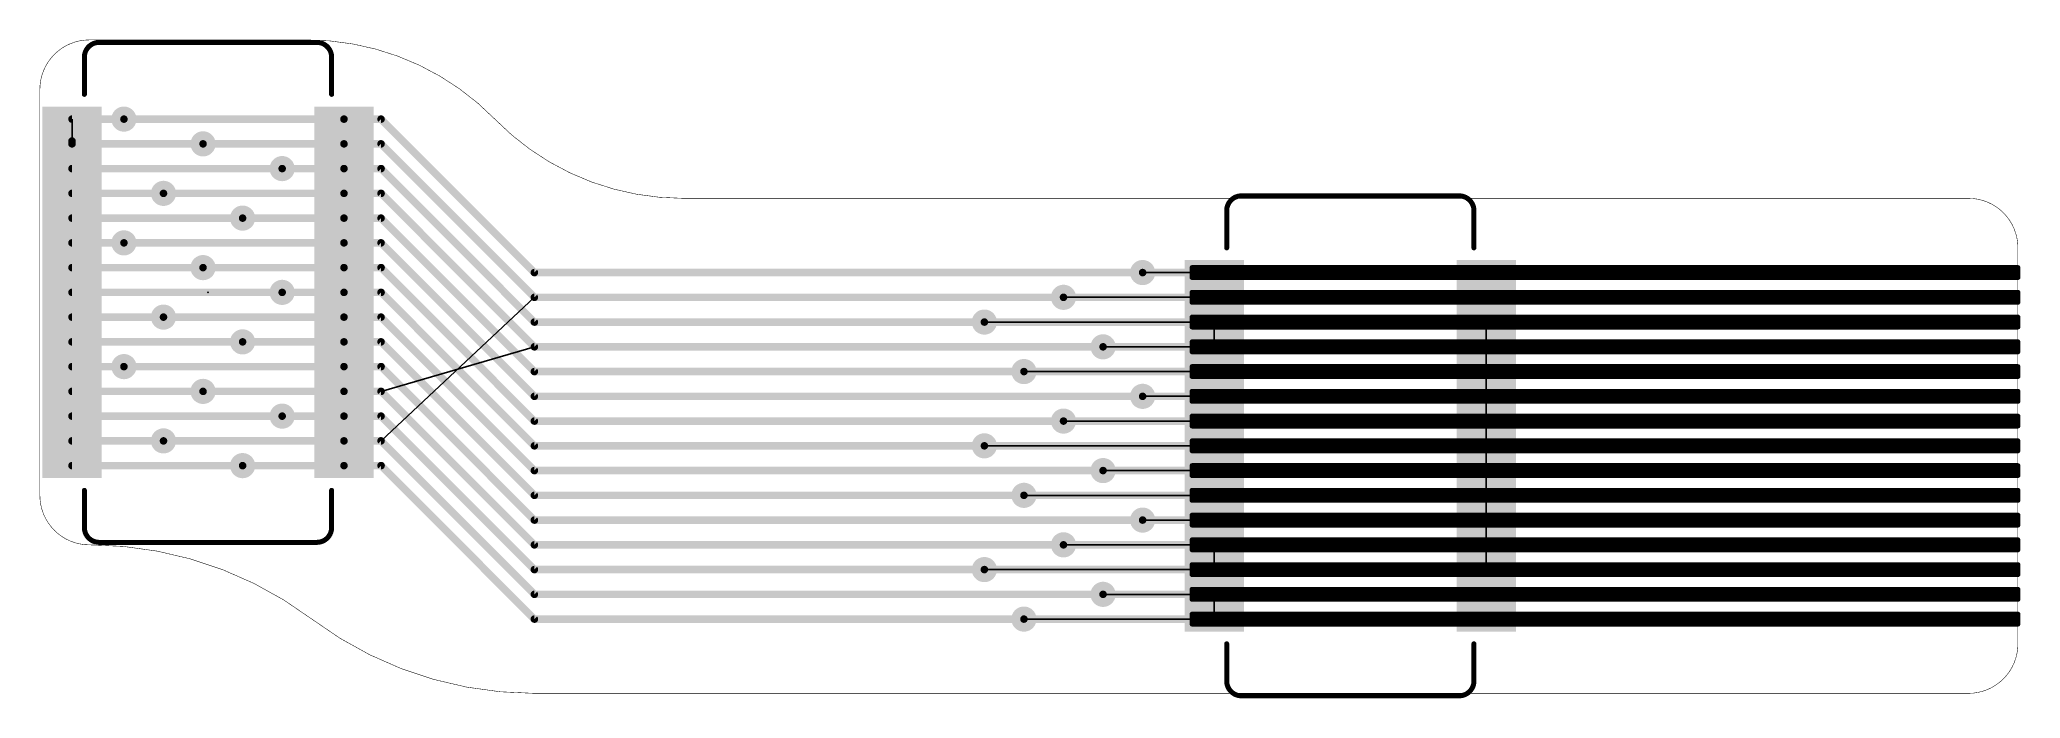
# Model space of a CAD drawing. Extents: x 0 to 40, y -0.1 to 13.2.
import ezdxf

# ---------------------------------------------------------------- set-up
doc = ezdxf.new("R2010")
doc.units = 0
for name, color, linetype in [('1', 12, 'CONTINUOUS'), ('16', 132, 'CONTINUOUS'), ('18', 110, 'CONTINUOUS'), ('19', 53, 'CONTINUOUS'), ('20', 31, 'CONTINUOUS'), ('22', 253, 'CONTINUOUS'), ('24', 53, 'CONTINUOUS'), ('30', 253, 'CONTINUOUS')]:
    doc.layers.add(name, color=color, linetype=linetype)

# ---------------------------------------------------------------- blocks, each defined once
blk = doc.blocks.new('RECT')
blk.add_solid([(-0.5, -0.5), (0.5, -0.5), (-0.5, 0.5), (0.5, 0.5)])
blk = doc.blocks.new('ROUNDV')
at = {"const_width": 0.5}
blk.add_lwpolyline([(0, -0.25, 1), (0, 0.25, 1), (0, -0.25)], format="xyb", dxfattribs=at)

msp = doc.modelspace()

# ---------------------------------------------------------------- linework, layer by layer
at = {"layer": '1', "const_width": 0.1524}
for points in [[(1.7, 11.6), (6.9, 11.6)], [(6.9, 11.6), (10, 8.5)], [(3.3, 11.1), (6.9, 11.1)], [(6.9, 11.1), (10, 8)], [(4.9, 10.6), (6.9, 10.6)], [(6.9, 10.6), (10, 7.5)], [(2.5, 10.1), (6.9, 10.1)], [(6.9, 10.1), (10, 7)], [(4.1, 9.6), (6.9, 9.6)], [(6.9, 9.6), (10, 6.5)], [(1.7, 9.1), (6.9, 9.1)], [(6.9, 9.1), (10, 6)], [(3.3, 8.6), (6.9, 8.6)], [(6.9, 8.6), (10, 5.5)], [(10, 8.5), (22.3, 8.5)], [(4.9, 8.1), (6.9, 8.1)], [(6.9, 8.1), (10, 5)], [(10, 8), (20.7, 8)], [(2.5, 7.6), (6.9, 7.6)], [(6.9, 7.6), (10, 4.5)], [(10, 7.5), (19.1, 7.5)], [(4.1, 7.1), (6.9, 7.1)], [(6.9, 7.1), (10, 4)], [(10, 7), (21.5, 7)], [(1.7, 6.6), (6.9, 6.6)], [(6.9, 6.6), (10, 3.5)], [(10, 6.5), (19.9, 6.5)], [(3.3, 6.1), (6.9, 6.1)], [(6.9, 6.1), (10, 3)], [(10, 6), (22.3, 6)], [(4.9, 5.6), (6.9, 5.6)], [(6.9, 5.6), (10, 2.5)], [(10, 5.5), (20.7, 5.5)], [(2.5, 5.1), (6.9, 5.1)], [(6.9, 5.1), (10, 2)], [(10, 5), (19.1, 5)], [(4.1, 4.6), (6.9, 4.6)], [(6.9, 4.6), (10, 1.5)], [(10, 4.5), (21.5, 4.5)], [(10, 4), (19.9, 4)], [(10, 3.5), (22.3, 3.5)], [(10, 3), (20.7, 3)], [(10, 2.5), (19.1, 2.5)], [(10, 2), (21.5, 2)], [(10, 1.5), (19.9, 1.5)]]:
    msp.add_lwpolyline(points, dxfattribs=at)
at = {"layer": '1', "const_width": 0.0762}
for points in [[(1.7, 11.6381, 1), (1.7, 11.5619)], [(6.9269, 11.6269, 1), (6.8731, 11.5731)], [(6.9, 11.5619, 1), (6.9, 11.6381)], [(3.3, 11.1381, 1), (3.3, 11.0619)], [(6.9269, 11.1269, 1), (6.8731, 11.0731)], [(6.9, 11.0619, 1), (6.9, 11.1381)], [(4.9, 10.6381, 1), (4.9, 10.5619)], [(6.9269, 10.6269, 1), (6.8731, 10.5731)], [(6.9, 10.5619, 1), (6.9, 10.6381)], [(2.5, 10.1381, 1), (2.5, 10.0619)], [(6.9269, 10.1269, 1), (6.8731, 10.0731)], [(6.9, 10.0619, 1), (6.9, 10.1381)], [(4.1, 9.6381, 1), (4.1, 9.5619)], [(6.9269, 9.6269, 1), (6.8731, 9.5731)], [(6.9, 9.5619, 1), (6.9, 9.6381)], [(1.7, 9.1381, 1), (1.7, 9.0619)], [(6.9269, 9.1269, 1), (6.8731, 9.0731)], [(6.9, 9.0619, 1), (6.9, 9.1381)], [(3.3, 8.6381, 1), (3.3, 8.5619)], [(6.9269, 8.6269, 1), (6.8731, 8.5731)], [(6.9, 8.5619, 1), (6.9, 8.6381)], [(10, 8.5381, 1), (10, 8.4619)], [(9.9731, 8.4731, 1), (10.0269, 8.5269)], [(22.3, 8.4619, 1), (22.3, 8.5381)], [(4.9, 8.1381, 1), (4.9, 8.0619)], [(6.9269, 8.1269, 1), (6.8731, 8.0731)], [(6.9, 8.0619, 1), (6.9, 8.1381)], [(10, 8.0381, 1), (10, 7.9619)], [(9.9731, 7.9731, 1), (10.0269, 8.0269)], [(20.7, 7.9619, 1), (20.7, 8.0381)], [(2.5, 7.6381, 1), (2.5, 7.5619)], [(6.9269, 7.6269, 1), (6.8731, 7.5731)], [(6.9, 7.5619, 1), (6.9, 7.6381)], [(10, 7.5381, 1), (10, 7.4619)], [(9.9731, 7.4731, 1), (10.0269, 7.5269)], [(19.1, 7.4619, 1), (19.1, 7.5381)], [(4.1, 7.1381, 1), (4.1, 7.0619)], [(6.9269, 7.1269, 1), (6.8731, 7.0731)], [(6.9, 7.0619, 1), (6.9, 7.1381)], [(10, 7.0381, 1), (10, 6.9619)], [(9.9731, 6.9731, 1), (10.0269, 7.0269)], [(21.5, 6.9619, 1), (21.5, 7.0381)], [(1.7, 6.6381, 1), (1.7, 6.5619)], [(6.9269, 6.6269, 1), (6.8731, 6.5731)], [(6.9, 6.5619, 1), (6.9, 6.6381)], [(10, 6.5381, 1), (10, 6.4619)], [(9.9731, 6.4731, 1), (10.0269, 6.5269)], [(19.9, 6.4619, 1), (19.9, 6.5381)], [(3.3, 6.1381, 1), (3.3, 6.0619)], [(6.9269, 6.1269, 1), (6.8731, 6.0731)], [(6.9, 6.0619, 1), (6.9, 6.1381)], [(10, 6.0381, 1), (10, 5.9619)], [(9.9731, 5.9731, 1), (10.0269, 6.0269)], [(22.3, 5.9619, 1), (22.3, 6.0381)], [(4.9, 5.6381, 1), (4.9, 5.5619)], [(6.9269, 5.6269, 1), (6.8731, 5.5731)], [(6.9, 5.5619, 1), (6.9, 5.6381)], [(10, 5.5381, 1), (10, 5.4619)], [(9.9731, 5.4731, 1), (10.0269, 5.5269)], [(20.7, 5.4619, 1), (20.7, 5.5381)], [(2.5, 5.1381, 1), (2.5, 5.0619)], [(6.9269, 5.1269, 1), (6.8731, 5.0731)], [(6.9, 5.0619, 1), (6.9, 5.1381)], [(10, 5.0381, 1), (10, 4.9619)], [(9.9731, 4.9731, 1), (10.0269, 5.0269)], [(19.1, 4.9619, 1), (19.1, 5.0381)], [(4.1, 4.6381, 1), (4.1, 4.5619)], [(6.9269, 4.6269, 1), (6.8731, 4.5731)], [(6.9, 4.5619, 1), (6.9, 4.6381)], [(10, 4.5381, 1), (10, 4.4619)], [(9.9731, 4.4731, 1), (10.0269, 4.5269)], [(21.5, 4.4619, 1), (21.5, 4.5381)], [(10, 4.0381, 1), (10, 3.9619)], [(9.9731, 3.9731, 1), (10.0269, 4.0269)], [(19.9, 3.9619, 1), (19.9, 4.0381)], [(10, 3.5381, 1), (10, 3.4619)], [(9.9731, 3.4731, 1), (10.0269, 3.5269)], [(22.3, 3.4619, 1), (22.3, 3.5381)], [(10, 3.0381, 1), (10, 2.9619)], [(9.9731, 2.9731, 1), (10.0269, 3.0269)], [(20.7, 2.9619, 1), (20.7, 3.0381)], [(10, 2.5381, 1), (10, 2.4619)], [(9.9731, 2.4731, 1), (10.0269, 2.5269)], [(19.1, 2.4619, 1), (19.1, 2.5381)], [(10, 2.0381, 1), (10, 1.9619)], [(9.9731, 1.9731, 1), (10.0269, 2.0269)], [(21.5, 1.9619, 1), (21.5, 2.0381)], [(10, 1.5381, 1), (10, 1.4619)], [(9.9731, 1.4731, 1), (10.0269, 1.5269)], [(19.9, 1.4619, 1), (19.9, 1.5381)]]:
    msp.add_lwpolyline(points, format="xyb", dxfattribs=at)
at = {"layer": '16'}
for points, const_width in [([(0.65, 11.6), (1.7, 11.6)], 0.1524), ([(1.7, 11.6), (6.15, 11.6)], 0.1524), ([(6.15, 11.6), (6.9, 11.6)], 0.1524), ([(6.9, 11.6), (10, 8.5)], 0.1524), ([(0.65, 11.1), (0.65, 11.1564)], 0.1524), ([(0.65, 11.1), (3.3, 11.1)], 0.1524), ([(3.3, 11.1), (6.15, 11.1)], 0.1524), ([(6.15, 11.1), (6.9, 11.1)], 0.1524), ([(6.9, 11.1), (10, 8)], 0.1524), ([(0.65, 10.6), (4.9, 10.6)], 0.1524), ([(6.15, 10.6), (4.9, 10.6)], 0.1524), ([(6.15, 10.6), (6.9, 10.6)], 0.1524), ([(6.9, 10.6), (10, 7.5)], 0.1524), ([(0.65, 10.1), (2.5, 10.1)], 0.1524), ([(2.5, 10.1), (6.15, 10.1)], 0.1524), ([(6.15, 10.1), (6.9, 10.1)], 0.1524), ([(6.9, 10.1), (10, 7)], 0.1524), ([(0.65, 9.6), (4.1, 9.6)], 0.1524), ([(6.15, 9.6), (4.1, 9.6)], 0.1524), ([(6.15, 9.6), (6.9, 9.6)], 0.1524), ([(6.9, 9.6), (10, 6.5)], 0.1524), ([(0.65, 9.1), (1.7, 9.1)], 0.1524), ([(1.7, 9.1), (6.15, 9.1)], 0.1524), ([(6.15, 9.1), (6.9, 9.1)], 0.1524), ([(6.9, 9.1), (10, 6)], 0.1524), ([(0.65, 8.6), (3.3, 8.6)], 0.1524), ([(6.15, 8.6), (3.3, 8.6)], 0.1524), ([(6.15, 8.6), (6.9, 8.6)], 0.1524), ([(6.9, 8.6), (10, 5.5)], 0.1524), ([(10, 8.5), (22.3, 8.5)], 0.1524), ([(22.3, 8.5), (23.75, 8.5)], 0.1524), ([(23.3, 8.6), (23.3, 8.4)], 0.1), ([(40, 8.6), (23.3, 8.6)], 0.1), ([(23.3, 8.4), (40, 8.4)], 0.1), ([(40, 8.4), (40, 8.6)], 0.1), ([(0.65, 8.1), (4.9, 8.1)], 0.1524), ([(4.9, 8.1), (6.15, 8.1)], 0.1524), ([(6.15, 8.1), (6.9, 8.1)], 0.1524), ([(6.9, 8.1), (10, 5)], 0.1524), ([(10, 8), (20.7, 8)], 0.1524), ([(20.7, 8), (23.75, 8)], 0.1524), ([(23.3, 8.1), (23.3, 7.9)], 0.1), ([(40, 8.1), (23.3, 8.1)], 0.1), ([(40, 7.9), (40, 8.1)], 0.1), ([(0.65, 7.6), (2.5, 7.6)], 0.1524), ([(6.15, 7.6), (2.5, 7.6)], 0.1524), ([(6.15, 7.6), (6.9, 7.6)], 0.1524), ([(6.9, 7.6), (10, 4.5)], 0.1524), ([(23.3, 7.9), (40, 7.9)], 0.1), ([(23.3, 7.6), (23.3, 7.4)], 0.1), ([(40, 7.6), (23.3, 7.6)], 0.1), ([(40, 7.4), (40, 7.6)], 0.1), ([(10, 7.5), (19.1, 7.5)], 0.1524), ([(19.1, 7.5), (23.75, 7.5)], 0.1524), ([(23.3, 7.4), (40, 7.4)], 0.1), ([(0.65, 7.1), (4.1, 7.1)], 0.1524), ([(4.1, 7.1), (6.15, 7.1)], 0.1524), ([(6.15, 7.1), (6.9, 7.1)], 0.1524), ([(6.9, 7.1), (10, 4)], 0.1524), ([(10, 7), (21.5, 7)], 0.1524), ([(21.5, 7), (23.75, 7)], 0.1524), ([(23.3, 7.1), (23.3, 6.9)], 0.1), ([(40, 7.1), (23.3, 7.1)], 0.1), ([(23.3, 6.9), (40, 6.9)], 0.1), ([(40, 6.9), (40, 7.1)], 0.1), ([(0.65, 6.6), (1.7, 6.6)], 0.1524), ([(6.15, 6.6), (1.7, 6.6)], 0.1524), ([(6.15, 6.6), (6.9, 6.6)], 0.1524), ([(6.9, 6.6), (10, 3.5)], 0.1524), ([(10, 6.5), (19.9, 6.5)], 0.1524), ([(19.9, 6.5), (23.75, 6.5)], 0.1524), ([(23.3, 6.6), (23.3, 6.4)], 0.1), ([(40, 6.6), (23.3, 6.6)], 0.1), ([(23.3, 6.4), (40, 6.4)], 0.1), ([(40, 6.4), (40, 6.6)], 0.1), ([(0.65, 6.1), (3.3, 6.1)], 0.1524), ([(3.3, 6.1), (6.15, 6.1)], 0.1524), ([(6.15, 6.1), (6.9, 6.1)], 0.1524), ([(6.9, 6.1), (10, 3)], 0.1524), ([(10, 6), (22.3, 6)], 0.1524), ([(22.3, 6), (23.75, 6)], 0.1524), ([(23.3, 6.1), (23.3, 5.9)], 0.1), ([(40, 6.1), (23.3, 6.1)], 0.1), ([(40, 5.9), (40, 6.1)], 0.1), ([(0.65, 5.6), (4.9, 5.6)], 0.1524), ([(6.15, 5.6), (4.9, 5.6)], 0.1524), ([(6.15, 5.6), (6.9, 5.6)], 0.1524), ([(6.9, 5.6), (10, 2.5)], 0.1524), ([(23.3, 5.9), (40, 5.9)], 0.1), ([(23.3, 5.6), (23.3, 5.4)], 0.1), ([(40, 5.6), (23.3, 5.6)], 0.1), ([(40, 5.4), (40, 5.6)], 0.1), ([(10, 5.5), (20.7, 5.5)], 0.1524), ([(20.7, 5.5), (23.75, 5.5)], 0.1524), ([(23.3, 5.4), (40, 5.4)], 0.1), ([(0.65, 5.1), (2.5, 5.1)], 0.1524), ([(2.5, 5.1), (6.15, 5.1)], 0.1524), ([(6.15, 5.1), (6.9, 5.1)], 0.1524), ([(6.9, 5.1), (10, 2)], 0.1524), ([(10, 5), (19.1, 5)], 0.1524), ([(19.1, 5), (23.75, 5)], 0.1524), ([(23.3, 5.1), (23.3, 4.9)], 0.1), ([(40, 5.1), (23.3, 5.1)], 0.1), ([(23.3, 4.9), (40, 4.9)], 0.1), ([(40, 4.9), (40, 5.1)], 0.1), ([(0.65, 4.6), (4.1, 4.6)], 0.1524), ([(4.1, 4.6), (6.15, 4.6)], 0.1524), ([(6.15, 4.6), (6.9, 4.6)], 0.1524), ([(6.9, 4.6), (10, 1.5)], 0.1524), ([(10, 4.5), (21.5, 4.5)], 0.1524), ([(21.5, 4.5), (23.75, 4.5)], 0.1524), ([(23.3, 4.6), (23.3, 4.4)], 0.1), ([(40, 4.6), (23.3, 4.6)], 0.1), ([(23.3, 4.4), (40, 4.4)], 0.1), ([(40, 4.4), (40, 4.6)], 0.1), ([(10, 4), (19.9, 4)], 0.1524), ([(19.9, 4), (23.75, 4)], 0.1524), ([(23.3, 4.1), (23.3, 3.9)], 0.1), ([(40, 4.1), (23.3, 4.1)], 0.1), ([(40, 3.9), (40, 4.1)], 0.1), ([(23.3, 3.9), (40, 3.9)], 0.1), ([(23.3, 3.6), (23.3, 3.4)], 0.1), ([(40, 3.6), (23.3, 3.6)], 0.1), ([(40, 3.4), (40, 3.6)], 0.1), ([(10, 3.5), (22.3, 3.5)], 0.1524), ([(22.3, 3.5), (23.75, 3.5)], 0.1524), ([(23.3, 3.4), (40, 3.4)], 0.1), ([(10, 3), (20.7, 3)], 0.1524), ([(20.7, 3), (23.75, 3)], 0.1524), ([(23.3, 3.1), (23.3, 2.9)], 0.1), ([(40, 3.1), (23.3, 3.1)], 0.1), ([(23.3, 2.9), (40, 2.9)], 0.1), ([(40, 2.9), (40, 3.1)], 0.1), ([(10, 2.5), (19.1, 2.5)], 0.1524), ([(19.1, 2.5), (23.75, 2.5)], 0.1524), ([(23.3, 2.6), (23.3, 2.4)], 0.1), ([(40, 2.6), (23.3, 2.6)], 0.1), ([(23.3, 2.4), (40, 2.4)], 0.1), ([(40, 2.4), (40, 2.6)], 0.1), ([(10, 2), (21.5, 2)], 0.1524), ([(21.5, 2), (23.75, 2)], 0.1524), ([(23.3, 2.1), (23.3, 1.9)], 0.1), ([(40, 2.1), (23.3, 2.1)], 0.1), ([(40, 1.9), (40, 2.1)], 0.1), ([(23.3, 1.9), (40, 1.9)], 0.1), ([(23.3, 1.6), (23.3, 1.4)], 0.1), ([(40, 1.6), (23.3, 1.6)], 0.1), ([(40, 1.4), (40, 1.6)], 0.1), ([(10, 1.5), (19.9, 1.5)], 0.1524), ([(19.9, 1.5), (23.75, 1.5)], 0.1524), ([(23.3, 1.4), (40, 1.4)], 0.1)]:
    msp.add_lwpolyline(points, dxfattribs=dict(at, const_width=const_width))
for points, const_width in [([(0.65, 11.6381, 1), (0.65, 11.5619)], 0.0762), ([(1.7, 11.6381, 1), (1.7, 11.5619)], 0.0762), ([(1.7, 11.5619, 1), (1.7, 11.6381)], 0.0762), ([(6.15, 11.6381, 1), (6.15, 11.5619)], 0.0762), ([(6.15, 11.5619, 1), (6.15, 11.6381)], 0.0762), ([(6.9269, 11.6269, 1), (6.8731, 11.5731)], 0.0762), ([(6.9, 11.5619, 1), (6.9, 11.6381)], 0.0762), ([(0.6881, 11.1564, 1), (0.6119, 11.1564)], 0.0762), ([(0.65, 11.1381, 1), (0.65, 11.0619)], 0.0762), ([(0.6119, 11.1, 1), (0.6881, 11.1)], 0.0762), ([(3.3, 11.1381, 1), (3.3, 11.0619)], 0.0762), ([(3.3, 11.0619, 1), (3.3, 11.1381)], 0.0762), ([(6.15, 11.1381, 1), (6.15, 11.0619)], 0.0762), ([(6.15, 11.0619, 1), (6.15, 11.1381)], 0.0762), ([(6.9269, 11.1269, 1), (6.8731, 11.0731)], 0.0762), ([(6.9, 11.0619, 1), (6.9, 11.1381)], 0.0762), ([(0.65, 10.6381, 1), (0.65, 10.5619)], 0.0762), ([(4.9, 10.6381, 1), (4.9, 10.5619)], 0.0762), ([(4.9, 10.5619, 1), (4.9, 10.6381)], 0.0762), ([(6.15, 10.6381, 1), (6.15, 10.5619)], 0.0762), ([(6.15, 10.5619, 1), (6.15, 10.6381)], 0.0762), ([(6.9269, 10.6269, 1), (6.8731, 10.5731)], 0.0762), ([(6.9, 10.5619, 1), (6.9, 10.6381)], 0.0762), ([(0.65, 10.1381, 1), (0.65, 10.0619)], 0.0762), ([(2.5, 10.1381, 1), (2.5, 10.0619)], 0.0762), ([(2.5, 10.0619, 1), (2.5, 10.1381)], 0.0762), ([(6.15, 10.1381, 1), (6.15, 10.0619)], 0.0762), ([(6.15, 10.0619, 1), (6.15, 10.1381)], 0.0762), ([(6.9269, 10.1269, 1), (6.8731, 10.0731)], 0.0762), ([(6.9, 10.0619, 1), (6.9, 10.1381)], 0.0762), ([(0.65, 9.6381, 1), (0.65, 9.5619)], 0.0762), ([(4.1, 9.6381, 1), (4.1, 9.5619)], 0.0762), ([(4.1, 9.5619, 1), (4.1, 9.6381)], 0.0762), ([(6.15, 9.6381, 1), (6.15, 9.5619)], 0.0762), ([(6.15, 9.5619, 1), (6.15, 9.6381)], 0.0762), ([(6.9269, 9.6269, 1), (6.8731, 9.5731)], 0.0762), ([(6.9, 9.5619, 1), (6.9, 9.6381)], 0.0762), ([(0.65, 9.1381, 1), (0.65, 9.0619)], 0.0762), ([(1.7, 9.1381, 1), (1.7, 9.0619)], 0.0762), ([(1.7, 9.0619, 1), (1.7, 9.1381)], 0.0762), ([(6.15, 9.1381, 1), (6.15, 9.0619)], 0.0762), ([(6.15, 9.0619, 1), (6.15, 9.1381)], 0.0762), ([(6.9269, 9.1269, 1), (6.8731, 9.0731)], 0.0762), ([(6.9, 9.0619, 1), (6.9, 9.1381)], 0.0762), ([(0.65, 8.6381, 1), (0.65, 8.5619)], 0.0762), ([(3.3, 8.6381, 1), (3.3, 8.5619)], 0.0762), ([(3.3, 8.5619, 1), (3.3, 8.6381)], 0.0762), ([(6.15, 8.6381, 1), (6.15, 8.5619)], 0.0762), ([(6.15, 8.5619, 1), (6.15, 8.6381)], 0.0762), ([(6.9269, 8.6269, 1), (6.8731, 8.5731)], 0.0762), ([(6.9, 8.5619, 1), (6.9, 8.6381)], 0.0762), ([(10, 8.5381, 1), (10, 8.4619)], 0.0762), ([(9.9731, 8.4731, 1), (10.0269, 8.5269)], 0.0762), ([(22.3, 8.5381, 1), (22.3, 8.4619)], 0.0762), ([(22.3, 8.4619, 1), (22.3, 8.5381)], 0.0762), ([(23.325, 8.6, 1), (23.275, 8.6)], 0.05), ([(23.3, 8.625, 1), (23.3, 8.575)], 0.05), ([(23.3, 8.425, 1), (23.3, 8.375)], 0.05), ([(23.275, 8.4, 1), (23.325, 8.4)], 0.05), ([(23.75, 8.4619, 1), (23.75, 8.5381)], 0.0762), ([(40.025, 8.6, 1), (39.975, 8.6)], 0.05), ([(39.975, 8.4, 1), (40.025, 8.4)], 0.05), ([(40, 8.575, 1), (40, 8.625)], 0.05), ([(40, 8.375, 1), (40, 8.425)], 0.05), ([(0.65, 8.1381, 1), (0.65, 8.0619)], 0.0762), ([(4.9, 8.1381, 1), (4.9, 8.0619)], 0.0762), ([(4.9, 8.0619, 1), (4.9, 8.1381)], 0.0762), ([(6.15, 8.1381, 1), (6.15, 8.0619)], 0.0762), ([(6.15, 8.0619, 1), (6.15, 8.1381)], 0.0762), ([(6.9269, 8.1269, 1), (6.8731, 8.0731)], 0.0762), ([(6.9, 8.0619, 1), (6.9, 8.1381)], 0.0762), ([(10, 8.0381, 1), (10, 7.9619)], 0.0762), ([(9.9731, 7.9731, 1), (10.0269, 8.0269)], 0.0762), ([(20.7, 8.0381, 1), (20.7, 7.9619)], 0.0762), ([(20.7, 7.9619, 1), (20.7, 8.0381)], 0.0762), ([(23.325, 8.1, 1), (23.275, 8.1)], 0.05), ([(23.3, 8.125, 1), (23.3, 8.075)], 0.05), ([(23.75, 7.9619, 1), (23.75, 8.0381)], 0.0762), ([(40.025, 8.1, 1), (39.975, 8.1)], 0.05), ([(40, 8.075, 1), (40, 8.125)], 0.05), ([(0.65, 7.6381, 1), (0.65, 7.5619)], 0.0762), ([(2.5, 7.6381, 1), (2.5, 7.5619)], 0.0762), ([(2.5, 7.5619, 1), (2.5, 7.6381)], 0.0762), ([(6.15, 7.6381, 1), (6.15, 7.5619)], 0.0762), ([(6.15, 7.5619, 1), (6.15, 7.6381)], 0.0762), ([(6.9269, 7.6269, 1), (6.8731, 7.5731)], 0.0762), ([(6.9, 7.5619, 1), (6.9, 7.6381)], 0.0762), ([(23.3, 7.925, 1), (23.3, 7.875)], 0.05), ([(23.275, 7.9, 1), (23.325, 7.9)], 0.05), ([(23.325, 7.6, 1), (23.275, 7.6)], 0.05), ([(23.3, 7.625, 1), (23.3, 7.575)], 0.05), ([(39.975, 7.9, 1), (40.025, 7.9)], 0.05), ([(40.025, 7.6, 1), (39.975, 7.6)], 0.05), ([(40, 7.875, 1), (40, 7.925)], 0.05), ([(40, 7.575, 1), (40, 7.625)], 0.05), ([(10, 7.5381, 1), (10, 7.4619)], 0.0762), ([(9.9731, 7.4731, 1), (10.0269, 7.5269)], 0.0762), ([(19.1, 7.5381, 1), (19.1, 7.4619)], 0.0762), ([(19.1, 7.4619, 1), (19.1, 7.5381)], 0.0762), ([(23.3, 7.425, 1), (23.3, 7.375)], 0.05), ([(23.275, 7.4, 1), (23.325, 7.4)], 0.05), ([(23.75, 7.4619, 1), (23.75, 7.5381)], 0.0762), ([(39.975, 7.4, 1), (40.025, 7.4)], 0.05), ([(40, 7.375, 1), (40, 7.425)], 0.05), ([(0.65, 7.1381, 1), (0.65, 7.0619)], 0.0762), ([(4.1, 7.1381, 1), (4.1, 7.0619)], 0.0762), ([(4.1, 7.0619, 1), (4.1, 7.1381)], 0.0762), ([(6.15, 7.1381, 1), (6.15, 7.0619)], 0.0762), ([(6.15, 7.0619, 1), (6.15, 7.1381)], 0.0762), ([(6.9269, 7.1269, 1), (6.8731, 7.0731)], 0.0762), ([(6.9, 7.0619, 1), (6.9, 7.1381)], 0.0762), ([(10, 7.0381, 1), (10, 6.9619)], 0.0762), ([(9.9731, 6.9731, 1), (10.0269, 7.0269)], 0.0762), ([(21.5, 7.0381, 1), (21.5, 6.9619)], 0.0762), ([(21.5, 6.9619, 1), (21.5, 7.0381)], 0.0762), ([(23.325, 7.1, 1), (23.275, 7.1)], 0.05), ([(23.3, 7.125, 1), (23.3, 7.075)], 0.05), ([(23.3, 6.925, 1), (23.3, 6.875)], 0.05), ([(23.275, 6.9, 1), (23.325, 6.9)], 0.05), ([(23.75, 6.9619, 1), (23.75, 7.0381)], 0.0762), ([(40.025, 7.1, 1), (39.975, 7.1)], 0.05), ([(39.975, 6.9, 1), (40.025, 6.9)], 0.05), ([(40, 7.075, 1), (40, 7.125)], 0.05), ([(40, 6.875, 1), (40, 6.925)], 0.05), ([(0.65, 6.6381, 1), (0.65, 6.5619)], 0.0762), ([(1.7, 6.6381, 1), (1.7, 6.5619)], 0.0762), ([(1.7, 6.5619, 1), (1.7, 6.6381)], 0.0762), ([(6.15, 6.6381, 1), (6.15, 6.5619)], 0.0762), ([(6.15, 6.5619, 1), (6.15, 6.6381)], 0.0762), ([(6.9269, 6.6269, 1), (6.8731, 6.5731)], 0.0762), ([(6.9, 6.5619, 1), (6.9, 6.6381)], 0.0762), ([(10, 6.5381, 1), (10, 6.4619)], 0.0762), ([(9.9731, 6.4731, 1), (10.0269, 6.5269)], 0.0762), ([(19.9, 6.5381, 1), (19.9, 6.4619)], 0.0762), ([(19.9, 6.4619, 1), (19.9, 6.5381)], 0.0762), ([(23.325, 6.6, 1), (23.275, 6.6)], 0.05), ([(23.3, 6.625, 1), (23.3, 6.575)], 0.05), ([(23.3, 6.425, 1), (23.3, 6.375)], 0.05), ([(23.275, 6.4, 1), (23.325, 6.4)], 0.05), ([(23.75, 6.4619, 1), (23.75, 6.5381)], 0.0762), ([(40.025, 6.6, 1), (39.975, 6.6)], 0.05), ([(39.975, 6.4, 1), (40.025, 6.4)], 0.05), ([(40, 6.575, 1), (40, 6.625)], 0.05), ([(40, 6.375, 1), (40, 6.425)], 0.05), ([(0.65, 6.1381, 1), (0.65, 6.0619)], 0.0762), ([(3.3, 6.1381, 1), (3.3, 6.0619)], 0.0762), ([(3.3, 6.0619, 1), (3.3, 6.1381)], 0.0762), ([(6.15, 6.1381, 1), (6.15, 6.0619)], 0.0762), ([(6.15, 6.0619, 1), (6.15, 6.1381)], 0.0762), ([(6.9269, 6.1269, 1), (6.8731, 6.0731)], 0.0762), ([(6.9, 6.0619, 1), (6.9, 6.1381)], 0.0762), ([(10, 6.0381, 1), (10, 5.9619)], 0.0762), ([(9.9731, 5.9731, 1), (10.0269, 6.0269)], 0.0762), ([(22.3, 6.0381, 1), (22.3, 5.9619)], 0.0762), ([(22.3, 5.9619, 1), (22.3, 6.0381)], 0.0762), ([(23.325, 6.1, 1), (23.275, 6.1)], 0.05), ([(23.3, 6.125, 1), (23.3, 6.075)], 0.05), ([(23.75, 5.9619, 1), (23.75, 6.0381)], 0.0762), ([(40.025, 6.1, 1), (39.975, 6.1)], 0.05), ([(40, 6.075, 1), (40, 6.125)], 0.05), ([(0.65, 5.6381, 1), (0.65, 5.5619)], 0.0762), ([(4.9, 5.6381, 1), (4.9, 5.5619)], 0.0762), ([(4.9, 5.5619, 1), (4.9, 5.6381)], 0.0762), ([(6.15, 5.6381, 1), (6.15, 5.5619)], 0.0762), ([(6.15, 5.5619, 1), (6.15, 5.6381)], 0.0762), ([(6.9269, 5.6269, 1), (6.8731, 5.5731)], 0.0762), ([(6.9, 5.5619, 1), (6.9, 5.6381)], 0.0762), ([(23.3, 5.925, 1), (23.3, 5.875)], 0.05), ([(23.275, 5.9, 1), (23.325, 5.9)], 0.05), ([(23.325, 5.6, 1), (23.275, 5.6)], 0.05), ([(23.3, 5.625, 1), (23.3, 5.575)], 0.05), ([(39.975, 5.9, 1), (40.025, 5.9)], 0.05), ([(40.025, 5.6, 1), (39.975, 5.6)], 0.05), ([(40, 5.875, 1), (40, 5.925)], 0.05), ([(40, 5.575, 1), (40, 5.625)], 0.05), ([(10, 5.5381, 1), (10, 5.4619)], 0.0762), ([(9.9731, 5.4731, 1), (10.0269, 5.5269)], 0.0762), ([(20.7, 5.5381, 1), (20.7, 5.4619)], 0.0762), ([(20.7, 5.4619, 1), (20.7, 5.5381)], 0.0762), ([(23.3, 5.425, 1), (23.3, 5.375)], 0.05), ([(23.275, 5.4, 1), (23.325, 5.4)], 0.05), ([(23.75, 5.4619, 1), (23.75, 5.5381)], 0.0762), ([(39.975, 5.4, 1), (40.025, 5.4)], 0.05), ([(40, 5.375, 1), (40, 5.425)], 0.05), ([(0.65, 5.1381, 1), (0.65, 5.0619)], 0.0762), ([(2.5, 5.1381, 1), (2.5, 5.0619)], 0.0762), ([(2.5, 5.0619, 1), (2.5, 5.1381)], 0.0762), ([(6.15, 5.1381, 1), (6.15, 5.0619)], 0.0762), ([(6.15, 5.0619, 1), (6.15, 5.1381)], 0.0762), ([(6.9269, 5.1269, 1), (6.8731, 5.0731)], 0.0762), ([(6.9, 5.0619, 1), (6.9, 5.1381)], 0.0762), ([(10, 5.0381, 1), (10, 4.9619)], 0.0762), ([(9.9731, 4.9731, 1), (10.0269, 5.0269)], 0.0762), ([(19.1, 5.0381, 1), (19.1, 4.9619)], 0.0762), ([(19.1, 4.9619, 1), (19.1, 5.0381)], 0.0762), ([(23.325, 5.1, 1), (23.275, 5.1)], 0.05), ([(23.3, 5.125, 1), (23.3, 5.075)], 0.05), ([(23.3, 4.925, 1), (23.3, 4.875)], 0.05), ([(23.275, 4.9, 1), (23.325, 4.9)], 0.05), ([(23.75, 4.9619, 1), (23.75, 5.0381)], 0.0762), ([(40.025, 5.1, 1), (39.975, 5.1)], 0.05), ([(39.975, 4.9, 1), (40.025, 4.9)], 0.05), ([(40, 5.075, 1), (40, 5.125)], 0.05), ([(40, 4.875, 1), (40, 4.925)], 0.05), ([(0.65, 4.6381, 1), (0.65, 4.5619)], 0.0762), ([(4.1, 4.6381, 1), (4.1, 4.5619)], 0.0762), ([(4.1, 4.5619, 1), (4.1, 4.6381)], 0.0762), ([(6.15, 4.6381, 1), (6.15, 4.5619)], 0.0762), ([(6.15, 4.5619, 1), (6.15, 4.6381)], 0.0762), ([(6.9269, 4.6269, 1), (6.8731, 4.5731)], 0.0762), ([(6.9, 4.5619, 1), (6.9, 4.6381)], 0.0762), ([(10, 4.5381, 1), (10, 4.4619)], 0.0762), ([(9.9731, 4.4731, 1), (10.0269, 4.5269)], 0.0762), ([(21.5, 4.5381, 1), (21.5, 4.4619)], 0.0762), ([(21.5, 4.4619, 1), (21.5, 4.5381)], 0.0762), ([(23.325, 4.6, 1), (23.275, 4.6)], 0.05), ([(23.3, 4.625, 1), (23.3, 4.575)], 0.05), ([(23.3, 4.425, 1), (23.3, 4.375)], 0.05), ([(23.275, 4.4, 1), (23.325, 4.4)], 0.05), ([(23.75, 4.4619, 1), (23.75, 4.5381)], 0.0762), ([(40.025, 4.6, 1), (39.975, 4.6)], 0.05), ([(39.975, 4.4, 1), (40.025, 4.4)], 0.05), ([(40, 4.575, 1), (40, 4.625)], 0.05), ([(40, 4.375, 1), (40, 4.425)], 0.05), ([(10, 4.0381, 1), (10, 3.9619)], 0.0762), ([(9.9731, 3.9731, 1), (10.0269, 4.0269)], 0.0762), ([(19.9, 4.0381, 1), (19.9, 3.9619)], 0.0762), ([(19.9, 3.9619, 1), (19.9, 4.0381)], 0.0762), ([(23.325, 4.1, 1), (23.275, 4.1)], 0.05), ([(23.3, 4.125, 1), (23.3, 4.075)], 0.05), ([(23.75, 3.9619, 1), (23.75, 4.0381)], 0.0762), ([(40.025, 4.1, 1), (39.975, 4.1)], 0.05), ([(40, 4.075, 1), (40, 4.125)], 0.05), ([(23.3, 3.925, 1), (23.3, 3.875)], 0.05), ([(23.275, 3.9, 1), (23.325, 3.9)], 0.05), ([(23.325, 3.6, 1), (23.275, 3.6)], 0.05), ([(23.3, 3.625, 1), (23.3, 3.575)], 0.05), ([(39.975, 3.9, 1), (40.025, 3.9)], 0.05), ([(40.025, 3.6, 1), (39.975, 3.6)], 0.05), ([(40, 3.875, 1), (40, 3.925)], 0.05), ([(40, 3.575, 1), (40, 3.625)], 0.05), ([(10, 3.5381, 1), (10, 3.4619)], 0.0762), ([(9.9731, 3.4731, 1), (10.0269, 3.5269)], 0.0762), ([(22.3, 3.5381, 1), (22.3, 3.4619)], 0.0762), ([(22.3, 3.4619, 1), (22.3, 3.5381)], 0.0762), ([(23.3, 3.425, 1), (23.3, 3.375)], 0.05), ([(23.275, 3.4, 1), (23.325, 3.4)], 0.05), ([(23.75, 3.4619, 1), (23.75, 3.5381)], 0.0762), ([(39.975, 3.4, 1), (40.025, 3.4)], 0.05), ([(40, 3.375, 1), (40, 3.425)], 0.05), ([(10, 3.0381, 1), (10, 2.9619)], 0.0762), ([(9.9731, 2.9731, 1), (10.0269, 3.0269)], 0.0762), ([(20.7, 3.0381, 1), (20.7, 2.9619)], 0.0762), ([(20.7, 2.9619, 1), (20.7, 3.0381)], 0.0762), ([(23.325, 3.1, 1), (23.275, 3.1)], 0.05), ([(23.3, 3.125, 1), (23.3, 3.075)], 0.05), ([(23.3, 2.925, 1), (23.3, 2.875)], 0.05), ([(23.275, 2.9, 1), (23.325, 2.9)], 0.05), ([(23.75, 2.9619, 1), (23.75, 3.0381)], 0.0762), ([(40.025, 3.1, 1), (39.975, 3.1)], 0.05), ([(39.975, 2.9, 1), (40.025, 2.9)], 0.05), ([(40, 3.075, 1), (40, 3.125)], 0.05), ([(40, 2.875, 1), (40, 2.925)], 0.05), ([(10, 2.5381, 1), (10, 2.4619)], 0.0762), ([(9.9731, 2.4731, 1), (10.0269, 2.5269)], 0.0762), ([(19.1, 2.5381, 1), (19.1, 2.4619)], 0.0762), ([(19.1, 2.4619, 1), (19.1, 2.5381)], 0.0762), ([(23.325, 2.6, 1), (23.275, 2.6)], 0.05), ([(23.3, 2.625, 1), (23.3, 2.575)], 0.05), ([(23.3, 2.425, 1), (23.3, 2.375)], 0.05), ([(23.275, 2.4, 1), (23.325, 2.4)], 0.05), ([(23.75, 2.4619, 1), (23.75, 2.5381)], 0.0762), ([(40.025, 2.6, 1), (39.975, 2.6)], 0.05), ([(39.975, 2.4, 1), (40.025, 2.4)], 0.05), ([(40, 2.575, 1), (40, 2.625)], 0.05), ([(40, 2.375, 1), (40, 2.425)], 0.05), ([(10, 2.0381, 1), (10, 1.9619)], 0.0762), ([(9.9731, 1.9731, 1), (10.0269, 2.0269)], 0.0762), ([(21.5, 2.0381, 1), (21.5, 1.9619)], 0.0762), ([(21.5, 1.9619, 1), (21.5, 2.0381)], 0.0762), ([(23.325, 2.1, 1), (23.275, 2.1)], 0.05), ([(23.3, 2.125, 1), (23.3, 2.075)], 0.05), ([(23.75, 1.9619, 1), (23.75, 2.0381)], 0.0762), ([(40.025, 2.1, 1), (39.975, 2.1)], 0.05), ([(40, 2.075, 1), (40, 2.125)], 0.05), ([(23.3, 1.925, 1), (23.3, 1.875)], 0.05), ([(23.275, 1.9, 1), (23.325, 1.9)], 0.05), ([(23.325, 1.6, 1), (23.275, 1.6)], 0.05), ([(23.3, 1.625, 1), (23.3, 1.575)], 0.05), ([(39.975, 1.9, 1), (40.025, 1.9)], 0.05), ([(40.025, 1.6, 1), (39.975, 1.6)], 0.05), ([(40, 1.875, 1), (40, 1.925)], 0.05), ([(40, 1.575, 1), (40, 1.625)], 0.05), ([(10, 1.5381, 1), (10, 1.4619)], 0.0762), ([(9.9731, 1.4731, 1), (10.0269, 1.5269)], 0.0762), ([(19.9, 1.5381, 1), (19.9, 1.4619)], 0.0762), ([(19.9, 1.4619, 1), (19.9, 1.5381)], 0.0762), ([(23.3, 1.425, 1), (23.3, 1.375)], 0.05), ([(23.275, 1.4, 1), (23.325, 1.4)], 0.05), ([(23.75, 1.4619, 1), (23.75, 1.5381)], 0.0762), ([(39.975, 1.4, 1), (40.025, 1.4)], 0.05), ([(40, 1.375, 1), (40, 1.425)], 0.05)]:
    msp.add_lwpolyline(points, format="xyb", dxfattribs=dict(at, const_width=const_width))
at = {"layer": '19'}
for p, q in [((0.65, 11.6), (0.65, 11.1564)), ((22.3, 8.5), (23.75, 8.5)), ((6.9, 5.1), (10, 8)), ((20.7, 8), (23.75, 8)), ((19.1, 7.5), (23.75, 7.5)), ((23.75, 7), (23.75, 7.5)), ((29.25, 7.5), (29.25, 7)), ((6.9, 6.1), (10, 7)), ((21.5, 7), (23.75, 7)), ((29.25, 3), (29.25, 7)), ((19.9, 6.5), (23.75, 6.5)), ((23.75, 6.5), (29.25, 6.5)), ((23.75, 6), (22.3, 6)), ((23.75, 6), (29.25, 6)), ((20.7, 5.5), (23.75, 5.5)), ((23.75, 5.5), (29.25, 5.5)), ((19.1, 5), (23.75, 5)), ((23.75, 5), (29.25, 5)), ((21.5, 4.5), (23.75, 4.5)), ((23.75, 4.5), (29.25, 4.5)), ((19.9, 4), (23.75, 4)), ((23.75, 4), (29.25, 4)), ((22.3, 3.5), (23.75, 3.5)), ((23.75, 3.5), (29.25, 3.5)), ((20.7, 3), (23.75, 3)), ((23.75, 2.5), (23.75, 3)), ((29.25, 2.5), (29.25, 3)), ((23.75, 2.5), (19.1, 2.5)), ((21.5, 2), (23.75, 2)), ((23.75, 1.5), (23.75, 2)), ((19.9, 1.5), (23.75, 1.5))]:
    msp.add_line(p, q, dxfattribs=at)
at = {"layer": '20'}
for points, const_width in [([(1, 13.2, 0.4142), (0, 12.2)], 0.01), ([(1, 13.2025, 1), (1, 13.1975)], 0.005), ([(1, 13.1975, 1), (1, 13.2025)], 0.005), ([(9.2, 11.6, 0.2019), (5.4, 13.2)], 0.01), ([(5.4, 13.2025, 1), (5.4, 13.1975)], 0.005), ([(5.4, 13.1975, 1), (5.4, 13.2025)], 0.005), ([(0.0025, 12.2, 1), (-0.0025, 12.2)], 0.005), ([(-0.0025, 12.2, 1), (0.0025, 12.2)], 0.005), ([(9.2, 11.6, 0.2019), (13, 10)], 0.01), ([(9.2018, 11.6017, 1), (9.1982, 11.5983)], 0.005), ([(9.1982, 11.5983, 1), (9.2018, 11.6017)], 0.005), ([(13, 10.0025, 1), (13, 9.9975)], 0.005), ([(13, 9.9975, 1), (13, 10.0025)], 0.005), ([(40, 9, 0.4142), (39, 10)], 0.01), ([(39, 10.0025, 1), (39, 9.9975)], 0.005), ([(39, 9.9975, 1), (39, 10.0025)], 0.005), ([(40.0025, 9, 1), (39.9975, 9)], 0.005), ([(39.9975, 9, 1), (40.0025, 9)], 0.005), ([(0, 4, 0.4142), (1, 3)], 0.01), ([(0.0025, 4, 1), (-0.0025, 4)], 0.005), ([(-0.0025, 4, 1), (0.0025, 4)], 0.005), ([(5.5, 1.5, 0.1623), (1, 3)], 0.01), ([(1, 3.0025, 1), (1, 2.9975)], 0.005), ([(1, 2.9975, 1), (1, 3.0025)], 0.005), ([(5.5, 1.5, 0.1623), (10, 0)], 0.01), ([(5.5015, 1.502, 1), (5.4985, 1.498)], 0.005), ([(5.4985, 1.498, 1), (5.5015, 1.502)], 0.005), ([(39, 0, 0.4142), (40, 1)], 0.01), ([(40.0025, 1, 1), (39.9975, 1)], 0.005), ([(39.9975, 1, 1), (40.0025, 1)], 0.005), ([(10, 0.0025, 1), (10, -0.0025)], 0.005), ([(10, -0.0025, 1), (10, 0.0025)], 0.005), ([(39, 0.0025, 1), (39, -0.0025)], 0.005), ([(39, -0.0025, 1), (39, 0.0025)], 0.005)]:
    msp.add_lwpolyline(points, format="xyb", dxfattribs=dict(at, const_width=const_width))
at = {"layer": '20', "const_width": 0.01}
for points in [[(5.4, 13.2), (1, 13.2)], [(0, 12.2), (0, 4)], [(39, 10), (13, 10)], [(40, 1), (40, 9)], [(10, 0), (39, 0)]]:
    msp.add_lwpolyline(points, dxfattribs=at)
at = {"layer": '22'}
for points, const_width in [([(1.2, 13.15, 0.4142), (0.9, 12.85)], 0.1016), ([(0.9254, 12.85, 1), (0.8746, 12.85)], 0.0508), ([(0.8746, 12.85, 1), (0.9254, 12.85)], 0.0508), ([(1.2, 13.1754, 1), (1.2, 13.1246)], 0.0508), ([(1.2, 13.1246, 1), (1.2, 13.1754)], 0.0508), ([(5.9, 12.85, 0.4142), (5.6, 13.15)], 0.1016), ([(5.6, 13.1754, 1), (5.6, 13.1246)], 0.0508), ([(5.6, 13.1246, 1), (5.6, 13.1754)], 0.0508), ([(5.9254, 12.85, 1), (5.8746, 12.85)], 0.0508), ([(5.8746, 12.85, 1), (5.9254, 12.85)], 0.0508), ([(0.8746, 12.1, 1), (0.9254, 12.1)], 0.0508), ([(5.8746, 12.1, 1), (5.9254, 12.1)], 0.0508), ([(24.3, 10.05, 0.4142), (24, 9.75)], 0.1016), ([(24.3, 10.0754, 1), (24.3, 10.0246)], 0.0508), ([(24.3, 10.0246, 1), (24.3, 10.0754)], 0.0508), ([(29, 9.75, 0.4142), (28.7, 10.05)], 0.1016), ([(28.7, 10.0754, 1), (28.7, 10.0246)], 0.0508), ([(28.7, 10.0246, 1), (28.7, 10.0754)], 0.0508), ([(24.0254, 9.75, 1), (23.9746, 9.75)], 0.0508), ([(23.9746, 9.75, 1), (24.0254, 9.75)], 0.0508), ([(29.0254, 9.75, 1), (28.9746, 9.75)], 0.0508), ([(28.9746, 9.75, 1), (29.0254, 9.75)], 0.0508), ([(23.9746, 9, 1), (24.0254, 9)], 0.0508), ([(28.9746, 9, 1), (29.0254, 9)], 0.0508), ([(0.9254, 4.1, 1), (0.8746, 4.1)], 0.0508), ([(5.9254, 4.1, 1), (5.8746, 4.1)], 0.0508), ([(0.9, 3.35, 0.4142), (1.2, 3.05)], 0.1016), ([(0.9254, 3.35, 1), (0.8746, 3.35)], 0.0508), ([(0.8746, 3.35, 1), (0.9254, 3.35)], 0.0508), ([(5.6, 3.05, 0.4142), (5.9, 3.35)], 0.1016), ([(5.9254, 3.35, 1), (5.8746, 3.35)], 0.0508), ([(5.8746, 3.35, 1), (5.9254, 3.35)], 0.0508), ([(1.2, 3.0754, 1), (1.2, 3.0246)], 0.0508), ([(1.2, 3.0246, 1), (1.2, 3.0754)], 0.0508), ([(5.6, 3.0754, 1), (5.6, 3.0246)], 0.0508), ([(5.6, 3.0246, 1), (5.6, 3.0754)], 0.0508), ([(24.0254, 1, 1), (23.9746, 1)], 0.0508), ([(29.0254, 1, 1), (28.9746, 1)], 0.0508), ([(24, 0.25, 0.4142), (24.3, -0.05)], 0.1016), ([(24.0254, 0.25, 1), (23.9746, 0.25)], 0.0508), ([(23.9746, 0.25, 1), (24.0254, 0.25)], 0.0508), ([(24.3, -0.0246, 1), (24.3, -0.0754)], 0.0508), ([(24.3, -0.0754, 1), (24.3, -0.0246)], 0.0508), ([(28.7, -0.05, 0.4142), (29, 0.25)], 0.1016), ([(28.7, -0.0246, 1), (28.7, -0.0754)], 0.0508), ([(28.7, -0.0754, 1), (28.7, -0.0246)], 0.0508), ([(29.0254, 0.25, 1), (28.9746, 0.25)], 0.0508), ([(28.9746, 0.25, 1), (29.0254, 0.25)], 0.0508)]:
    msp.add_lwpolyline(points, format="xyb", dxfattribs=dict(at, const_width=const_width))
at = {"layer": '22', "const_width": 0.1016}
for points in [[(0.9, 12.1), (0.9, 12.85)], [(1.2, 13.15), (5.6, 13.15)], [(5.9, 12.85), (5.9, 12.1)], [(24.3, 10.05), (28.7, 10.05)], [(24, 9), (24, 9.75)], [(29, 9.75), (29, 9)], [(0.9, 3.35), (0.9, 4.1)], [(5.9, 4.1), (5.9, 3.35)], [(5.6, 3.05), (1.2, 3.05)], [(24, 0.25), (24, 1)], [(29, 1), (29, 0.25)], [(28.7, -0.05), (24.3, -0.05)]]:
    msp.add_lwpolyline(points, dxfattribs=at)
at = {"layer": '24'}
for p in [(3.4, 8.1), (26.5, 5)]:
    msp.add_point(p, dxfattribs=at)
at = {"layer": '30', "const_width": 0.1}
for points in [[(23.3, 8.6), (23.3, 8.4)], [(40, 8.6), (23.3, 8.6)], [(23.3, 8.5), (40, 8.5)], [(23.3, 8.4), (40, 8.4)], [(23.3, 8.4), (40, 8.4)], [(40, 8.4), (40, 8.6)], [(23.3, 8.1), (23.3, 7.9)], [(40, 8.1), (23.3, 8.1)], [(23.3, 8), (40, 8)], [(40, 7.9), (40, 8.1)], [(23.3, 7.9), (40, 7.9)], [(23.3, 7.9), (40, 7.9)], [(23.3, 7.6), (23.3, 7.4)], [(40, 7.6), (23.3, 7.6)], [(40, 7.4), (40, 7.6)], [(23.3, 7.5), (40, 7.5)], [(23.3, 7.4), (40, 7.4)], [(23.3, 7.4), (40, 7.4)], [(23.3, 7.1), (23.3, 6.9)], [(40, 7.1), (23.3, 7.1)], [(23.3, 7), (40, 7)], [(23.3, 6.9), (40, 6.9)], [(23.3, 6.9), (40, 6.9)], [(40, 6.9), (40, 7.1)], [(23.3, 6.6), (23.3, 6.4)], [(40, 6.6), (23.3, 6.6)], [(23.3, 6.5), (40, 6.5)], [(23.3, 6.4), (40, 6.4)], [(23.3, 6.4), (40, 6.4)], [(40, 6.4), (40, 6.6)], [(23.3, 6.1), (23.3, 5.9)], [(40, 6.1), (23.3, 6.1)], [(23.3, 6), (40, 6)], [(40, 5.9), (40, 6.1)], [(23.3, 5.9), (40, 5.9)], [(23.3, 5.9), (40, 5.9)], [(23.3, 5.6), (23.3, 5.4)], [(40, 5.6), (23.3, 5.6)], [(40, 5.4), (40, 5.6)], [(23.3, 5.5), (40, 5.5)], [(23.3, 5.4), (40, 5.4)], [(23.3, 5.4), (40, 5.4)], [(23.3, 5.1), (23.3, 4.9)], [(40, 5.1), (23.3, 5.1)], [(23.3, 5), (40, 5)], [(23.3, 4.9), (40, 4.9)], [(23.3, 4.9), (40, 4.9)], [(40, 4.9), (40, 5.1)], [(23.3, 4.6), (23.3, 4.4)], [(40, 4.6), (23.3, 4.6)], [(23.3, 4.5), (40, 4.5)], [(23.3, 4.4), (40, 4.4)], [(23.3, 4.4), (40, 4.4)], [(40, 4.4), (40, 4.6)], [(23.3, 4.1), (23.3, 3.9)], [(40, 4.1), (23.3, 4.1)], [(23.3, 4), (40, 4)], [(40, 3.9), (40, 4.1)], [(23.3, 3.9), (40, 3.9)], [(23.3, 3.9), (40, 3.9)], [(23.3, 3.6), (23.3, 3.4)], [(40, 3.6), (23.3, 3.6)], [(40, 3.4), (40, 3.6)], [(23.3, 3.5), (40, 3.5)], [(23.3, 3.4), (40, 3.4)], [(23.3, 3.4), (40, 3.4)], [(23.3, 3.1), (23.3, 2.9)], [(40, 3.1), (23.3, 3.1)], [(23.3, 3), (40, 3)], [(23.3, 2.9), (40, 2.9)], [(23.3, 2.9), (40, 2.9)], [(40, 2.9), (40, 3.1)], [(23.3, 2.6), (23.3, 2.4)], [(40, 2.6), (23.3, 2.6)], [(23.3, 2.5), (40, 2.5)], [(23.3, 2.4), (40, 2.4)], [(23.3, 2.4), (40, 2.4)], [(40, 2.4), (40, 2.6)], [(23.3, 2.1), (23.3, 1.9)], [(40, 2.1), (23.3, 2.1)], [(23.3, 2), (40, 2)], [(40, 1.9), (40, 2.1)], [(23.3, 1.9), (40, 1.9)], [(23.3, 1.9), (40, 1.9)], [(23.3, 1.6), (23.3, 1.4)], [(40, 1.6), (23.3, 1.6)], [(40, 1.4), (40, 1.6)], [(23.3, 1.5), (40, 1.5)], [(23.3, 1.4), (40, 1.4)], [(23.3, 1.4), (40, 1.4)]]:
    msp.add_lwpolyline(points, dxfattribs=at)
at = {"layer": '30', "const_width": 0.05}
for points in [[(23.325, 8.6, 1), (23.275, 8.6)], [(23.3, 8.625, 1), (23.3, 8.575)], [(23.3, 8.525, 1), (23.3, 8.475)], [(23.3, 8.425, 1), (23.3, 8.375)], [(23.3, 8.425, 1), (23.3, 8.375)], [(23.275, 8.4, 1), (23.325, 8.4)], [(40.025, 8.6, 1), (39.975, 8.6)], [(39.975, 8.4, 1), (40.025, 8.4)], [(40, 8.575, 1), (40, 8.625)], [(40, 8.475, 1), (40, 8.525)], [(40, 8.375, 1), (40, 8.425)], [(40, 8.375, 1), (40, 8.425)], [(23.325, 8.1, 1), (23.275, 8.1)], [(23.3, 8.125, 1), (23.3, 8.075)], [(23.3, 8.025, 1), (23.3, 7.975)], [(40.025, 8.1, 1), (39.975, 8.1)], [(40, 8.075, 1), (40, 8.125)], [(40, 7.975, 1), (40, 8.025)], [(23.3, 7.925, 1), (23.3, 7.875)], [(23.3, 7.925, 1), (23.3, 7.875)], [(23.275, 7.9, 1), (23.325, 7.9)], [(23.325, 7.6, 1), (23.275, 7.6)], [(23.3, 7.625, 1), (23.3, 7.575)], [(39.975, 7.9, 1), (40.025, 7.9)], [(40.025, 7.6, 1), (39.975, 7.6)], [(40, 7.875, 1), (40, 7.925)], [(40, 7.875, 1), (40, 7.925)], [(40, 7.575, 1), (40, 7.625)], [(23.3, 7.525, 1), (23.3, 7.475)], [(23.3, 7.425, 1), (23.3, 7.375)], [(23.3, 7.425, 1), (23.3, 7.375)], [(23.275, 7.4, 1), (23.325, 7.4)], [(39.975, 7.4, 1), (40.025, 7.4)], [(40, 7.475, 1), (40, 7.525)], [(40, 7.375, 1), (40, 7.425)], [(40, 7.375, 1), (40, 7.425)], [(23.325, 7.1, 1), (23.275, 7.1)], [(23.3, 7.125, 1), (23.3, 7.075)], [(23.3, 7.025, 1), (23.3, 6.975)], [(23.3, 6.925, 1), (23.3, 6.875)], [(23.3, 6.925, 1), (23.3, 6.875)], [(23.275, 6.9, 1), (23.325, 6.9)], [(40.025, 7.1, 1), (39.975, 7.1)], [(39.975, 6.9, 1), (40.025, 6.9)], [(40, 7.075, 1), (40, 7.125)], [(40, 6.975, 1), (40, 7.025)], [(40, 6.875, 1), (40, 6.925)], [(40, 6.875, 1), (40, 6.925)], [(23.325, 6.6, 1), (23.275, 6.6)], [(23.3, 6.625, 1), (23.3, 6.575)], [(23.3, 6.525, 1), (23.3, 6.475)], [(23.3, 6.425, 1), (23.3, 6.375)], [(23.3, 6.425, 1), (23.3, 6.375)], [(23.275, 6.4, 1), (23.325, 6.4)], [(40.025, 6.6, 1), (39.975, 6.6)], [(39.975, 6.4, 1), (40.025, 6.4)], [(40, 6.575, 1), (40, 6.625)], [(40, 6.475, 1), (40, 6.525)], [(40, 6.375, 1), (40, 6.425)], [(40, 6.375, 1), (40, 6.425)], [(23.325, 6.1, 1), (23.275, 6.1)], [(23.3, 6.125, 1), (23.3, 6.075)], [(23.3, 6.025, 1), (23.3, 5.975)], [(40.025, 6.1, 1), (39.975, 6.1)], [(40, 6.075, 1), (40, 6.125)], [(40, 5.975, 1), (40, 6.025)], [(23.3, 5.925, 1), (23.3, 5.875)], [(23.3, 5.925, 1), (23.3, 5.875)], [(23.275, 5.9, 1), (23.325, 5.9)], [(23.325, 5.6, 1), (23.275, 5.6)], [(23.3, 5.625, 1), (23.3, 5.575)], [(39.975, 5.9, 1), (40.025, 5.9)], [(40.025, 5.6, 1), (39.975, 5.6)], [(40, 5.875, 1), (40, 5.925)], [(40, 5.875, 1), (40, 5.925)], [(40, 5.575, 1), (40, 5.625)], [(23.3, 5.525, 1), (23.3, 5.475)], [(23.3, 5.425, 1), (23.3, 5.375)], [(23.3, 5.425, 1), (23.3, 5.375)], [(23.275, 5.4, 1), (23.325, 5.4)], [(39.975, 5.4, 1), (40.025, 5.4)], [(40, 5.475, 1), (40, 5.525)], [(40, 5.375, 1), (40, 5.425)], [(40, 5.375, 1), (40, 5.425)], [(23.325, 5.1, 1), (23.275, 5.1)], [(23.3, 5.125, 1), (23.3, 5.075)], [(23.3, 5.025, 1), (23.3, 4.975)], [(23.3, 4.925, 1), (23.3, 4.875)], [(23.3, 4.925, 1), (23.3, 4.875)], [(23.275, 4.9, 1), (23.325, 4.9)], [(40.025, 5.1, 1), (39.975, 5.1)], [(39.975, 4.9, 1), (40.025, 4.9)], [(40, 5.075, 1), (40, 5.125)], [(40, 4.975, 1), (40, 5.025)], [(40, 4.875, 1), (40, 4.925)], [(40, 4.875, 1), (40, 4.925)], [(23.325, 4.6, 1), (23.275, 4.6)], [(23.3, 4.625, 1), (23.3, 4.575)], [(23.3, 4.525, 1), (23.3, 4.475)], [(23.3, 4.425, 1), (23.3, 4.375)], [(23.3, 4.425, 1), (23.3, 4.375)], [(23.275, 4.4, 1), (23.325, 4.4)], [(40.025, 4.6, 1), (39.975, 4.6)], [(39.975, 4.4, 1), (40.025, 4.4)], [(40, 4.575, 1), (40, 4.625)], [(40, 4.475, 1), (40, 4.525)], [(40, 4.375, 1), (40, 4.425)], [(40, 4.375, 1), (40, 4.425)], [(23.325, 4.1, 1), (23.275, 4.1)], [(23.3, 4.125, 1), (23.3, 4.075)], [(23.3, 4.025, 1), (23.3, 3.975)], [(40.025, 4.1, 1), (39.975, 4.1)], [(40, 4.075, 1), (40, 4.125)], [(40, 3.975, 1), (40, 4.025)], [(23.3, 3.925, 1), (23.3, 3.875)], [(23.3, 3.925, 1), (23.3, 3.875)], [(23.275, 3.9, 1), (23.325, 3.9)], [(23.325, 3.6, 1), (23.275, 3.6)], [(23.3, 3.625, 1), (23.3, 3.575)], [(39.975, 3.9, 1), (40.025, 3.9)], [(40.025, 3.6, 1), (39.975, 3.6)], [(40, 3.875, 1), (40, 3.925)], [(40, 3.875, 1), (40, 3.925)], [(40, 3.575, 1), (40, 3.625)], [(23.3, 3.525, 1), (23.3, 3.475)], [(23.3, 3.425, 1), (23.3, 3.375)], [(23.3, 3.425, 1), (23.3, 3.375)], [(23.275, 3.4, 1), (23.325, 3.4)], [(39.975, 3.4, 1), (40.025, 3.4)], [(40, 3.475, 1), (40, 3.525)], [(40, 3.375, 1), (40, 3.425)], [(40, 3.375, 1), (40, 3.425)], [(23.325, 3.1, 1), (23.275, 3.1)], [(23.3, 3.125, 1), (23.3, 3.075)], [(23.3, 3.025, 1), (23.3, 2.975)], [(23.3, 2.925, 1), (23.3, 2.875)], [(23.3, 2.925, 1), (23.3, 2.875)], [(23.275, 2.9, 1), (23.325, 2.9)], [(40.025, 3.1, 1), (39.975, 3.1)], [(39.975, 2.9, 1), (40.025, 2.9)], [(40, 3.075, 1), (40, 3.125)], [(40, 2.975, 1), (40, 3.025)], [(40, 2.875, 1), (40, 2.925)], [(40, 2.875, 1), (40, 2.925)], [(23.325, 2.6, 1), (23.275, 2.6)], [(23.3, 2.625, 1), (23.3, 2.575)], [(23.3, 2.525, 1), (23.3, 2.475)], [(23.3, 2.425, 1), (23.3, 2.375)], [(23.3, 2.425, 1), (23.3, 2.375)], [(23.275, 2.4, 1), (23.325, 2.4)], [(40.025, 2.6, 1), (39.975, 2.6)], [(39.975, 2.4, 1), (40.025, 2.4)], [(40, 2.575, 1), (40, 2.625)], [(40, 2.475, 1), (40, 2.525)], [(40, 2.375, 1), (40, 2.425)], [(40, 2.375, 1), (40, 2.425)], [(23.325, 2.1, 1), (23.275, 2.1)], [(23.3, 2.125, 1), (23.3, 2.075)], [(23.3, 2.025, 1), (23.3, 1.975)], [(40.025, 2.1, 1), (39.975, 2.1)], [(40, 2.075, 1), (40, 2.125)], [(40, 1.975, 1), (40, 2.025)], [(23.3, 1.925, 1), (23.3, 1.875)], [(23.3, 1.925, 1), (23.3, 1.875)], [(23.275, 1.9, 1), (23.325, 1.9)], [(23.325, 1.6, 1), (23.275, 1.6)], [(23.3, 1.625, 1), (23.3, 1.575)], [(39.975, 1.9, 1), (40.025, 1.9)], [(40.025, 1.6, 1), (39.975, 1.6)], [(40, 1.875, 1), (40, 1.925)], [(40, 1.875, 1), (40, 1.925)], [(40, 1.575, 1), (40, 1.625)], [(23.3, 1.525, 1), (23.3, 1.475)], [(23.3, 1.425, 1), (23.3, 1.375)], [(23.3, 1.425, 1), (23.3, 1.375)], [(23.275, 1.4, 1), (23.325, 1.4)], [(39.975, 1.4, 1), (40.025, 1.4)], [(40, 1.475, 1), (40, 1.525)], [(40, 1.375, 1), (40, 1.425)], [(40, 1.375, 1), (40, 1.425)]]:
    msp.add_lwpolyline(points, format="xyb", dxfattribs=at)

# ---------------------------------------------------------------- block references
at = {"layer": '16', "xscale": 0.3, "rotation": 90}
for p in [(0.65, 11.6), (6.15, 11.6), (0.65, 11.1), (6.15, 11.1), (0.65, 10.6), (6.15, 10.6), (0.65, 10.1), (6.15, 10.1), (0.65, 9.6), (6.15, 9.6), (0.65, 9.1), (6.15, 9.1), (0.65, 8.6), (6.15, 8.6), (23.75, 8.5), (29.25, 8.5), (0.65, 8.1), (6.15, 8.1), (23.75, 8), (29.25, 8), (0.65, 7.6), (6.15, 7.6), (23.75, 7.5), (29.25, 7.5), (0.65, 7.1), (6.15, 7.1), (23.75, 7), (29.25, 7), (0.65, 6.6), (6.15, 6.6), (23.75, 6.5), (29.25, 6.5), (0.65, 6.1), (6.15, 6.1), (23.75, 6), (29.25, 6), (0.65, 5.6), (6.15, 5.6), (23.75, 5.5), (29.25, 5.5), (0.65, 5.1), (6.15, 5.1), (23.75, 5), (29.25, 5), (0.65, 4.6), (6.15, 4.6), (23.75, 4.5), (29.25, 4.5), (23.75, 4), (29.25, 4), (23.75, 3.5), (29.25, 3.5), (23.75, 3), (29.25, 3), (23.75, 2.5), (29.25, 2.5), (23.75, 2), (29.25, 2), (23.75, 1.5), (29.25, 1.5)]:
    msp.add_blockref('RECT', p, dxfattribs=at)
at = {"layer": '18', "xscale": 0.508, "yscale": 0.508}
for p in [(1.7, 11.6), (1.7, 11.6), (3.3, 11.1), (3.3, 11.1), (4.9, 10.6), (4.9, 10.6), (2.5, 10.1), (2.5, 10.1), (4.1, 9.6), (4.1, 9.6), (1.7, 9.1), (1.7, 9.1), (3.3, 8.6), (3.3, 8.6), (22.3, 8.5), (22.3, 8.5), (4.9, 8.1), (4.9, 8.1), (20.7, 8), (20.7, 8), (2.5, 7.6), (2.5, 7.6), (19.1, 7.5), (19.1, 7.5), (4.1, 7.1), (4.1, 7.1), (21.5, 7), (21.5, 7), (1.7, 6.6), (1.7, 6.6), (19.9, 6.5), (19.9, 6.5), (3.3, 6.1), (3.3, 6.1), (22.3, 6), (22.3, 6), (4.9, 5.6), (4.9, 5.6), (20.7, 5.5), (20.7, 5.5), (2.5, 5.1), (2.5, 5.1), (19.1, 5), (19.1, 5), (4.1, 4.6), (4.1, 4.6), (21.5, 4.5), (21.5, 4.5), (19.9, 4), (19.9, 4), (22.3, 3.5), (22.3, 3.5), (20.7, 3), (20.7, 3), (19.1, 2.5), (19.1, 2.5), (21.5, 2), (21.5, 2), (19.9, 1.5), (19.9, 1.5)]:
    msp.add_blockref('ROUNDV', p, dxfattribs=at)
at = {"layer": '30', "xscale": 0.5032, "yscale": 1.2032, "rotation": 90}
for p in [(0.65, 11.6), (6.15, 11.6), (0.65, 11.1), (6.15, 11.1), (0.65, 10.6), (6.15, 10.6), (0.65, 10.1), (6.15, 10.1), (0.65, 9.6), (6.15, 9.6), (0.65, 9.1), (6.15, 9.1), (0.65, 8.6), (6.15, 8.6), (23.75, 8.5), (29.25, 8.5), (0.65, 8.1), (6.15, 8.1), (23.75, 8), (29.25, 8), (0.65, 7.6), (6.15, 7.6), (23.75, 7.5), (29.25, 7.5), (0.65, 7.1), (6.15, 7.1), (23.75, 7), (29.25, 7), (0.65, 6.6), (6.15, 6.6), (23.75, 6.5), (29.25, 6.5), (0.65, 6.1), (6.15, 6.1), (23.75, 6), (29.25, 6), (0.65, 5.6), (6.15, 5.6), (23.75, 5.5), (29.25, 5.5), (0.65, 5.1), (6.15, 5.1), (23.75, 5), (29.25, 5), (0.65, 4.6), (6.15, 4.6), (23.75, 4.5), (29.25, 4.5), (23.75, 4), (29.25, 4), (23.75, 3.5), (29.25, 3.5), (23.75, 3), (29.25, 3), (23.75, 2.5), (29.25, 2.5), (23.75, 2), (29.25, 2), (23.75, 1.5), (29.25, 1.5)]:
    msp.add_blockref('RECT', p, dxfattribs=at)

doc.saveas('drawing.dxf')
